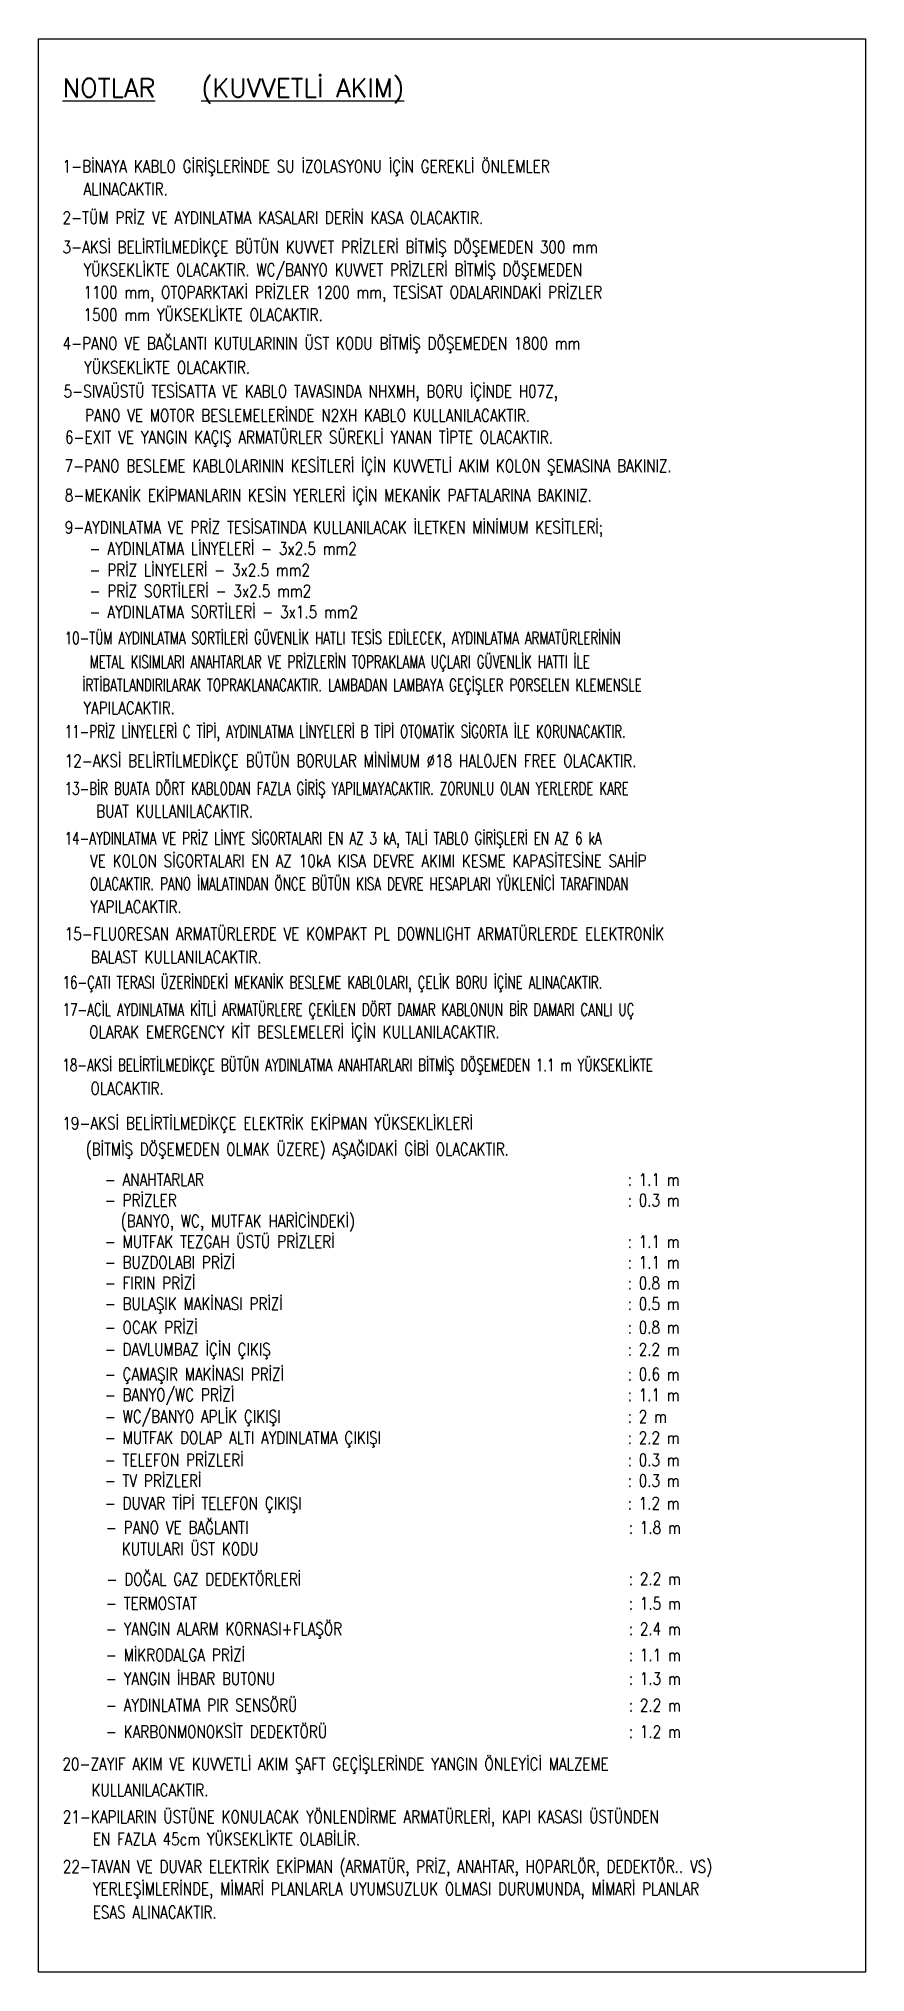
# Model space of a CAD drawing. Header units: metres. Extents: x -13194 to 152406, y -14653 to 29421.
# Drawn here: x -13194 to -10531, y 13564 to 19791 of the extents above; entities that cross this region are included whole.
import ezdxf

# ---------------------------------------------------------------- set-up
doc = ezdxf.new("R2010")
doc.units = ezdxf.units.M
doc.header["$LTSCALE"] = 100
doc.header["$MEASUREMENT"] = 0
doc.layers.add('E-KABLO', color=7, linetype='Continuous', lineweight=30)
doc.layers.add('E-YAZI', color=7, linetype='Continuous', lineweight=30)
doc.styles.add('E-YAZI', font='txttw.shx')

msp = doc.modelspace()

# ---------------------------------------------------------------- texts
at = {"layer": 'E-YAZI', "color": 4, "style": 'E-YAZI'}
for s, p in [('%%uNOTLAR', (-13116.8, 19602.3, 0)), ('%%U(KUVVETLİ AKIM)', (-12670.2, 19602.3, 0))]:
    msp.add_text(s, height=60, dxfattribs=at).set_placement(p)
at = {"layer": 'E-YAZI', "color": 3, "style": 'E-YAZI'}
for s, width, p in [('1-BİNAYA KABLO GİRİŞLERİNDE SU İZOLASYONU İÇİN GEREKLİ ÖNLEMLER', 0.8, (-13116.8, 19359.6, 0)), ('ALINACAKTIR.', 0.8, (-13049.3, 19286.3, 0)), ('2-TÜM PRİZ VE AYDINLATMA KASALARI DERİN KASA OLACAKTIR.', 0.8, (-13116.8, 19194.2, 0)), ('3-AKSİ BELİRTİLMEDİKÇE BÜTÜN KUVVET PRİZLERİ BİTMİŞ DÖŞEMEDEN 300 mm', 0.8, (-13116.8, 19099.6, 0)), ('YÜKSEKLİKTE OLACAKTIR. WC/BANYO KUVVET PRİZLERİ BİTMİŞ DÖŞEMEDEN', 0.8, (-13049.3, 19026.3, 0)), ('1100 mm, OTOPARKTAKİ PRİZLER 1200 mm, TESİSAT ODALARINDAKİ PRİZLER', 0.8, (-13049.3, 18954, 0)), ('1500 mm YÜKSEKLİKTE OLACAKTIR.', 0.8, (-13049.3, 18881.6, 0)), ('4-PANO VE BAĞLANTI KUTULARININ ÜST KODU BİTMİŞ DÖŞEMEDEN 1800 mm', 0.8, (-13116.8, 18789.4, 0)), ('YÜKSEKLİKTE OLACAKTIR.', 0.8, (-13047.7, 18711.9, 0)), ('5-SIVAÜSTÜ TESİSATTA VE KABLO TAVASINDA NHXMH, BORU İÇİNDE H07Z,', 0.8, (-13113.6, 18635.2, 0)), ('PANO VE MOTOR BESLEMELERİNDE N2XH KABLO KULLANILACAKTIR.', 0.8, (-13044.5, 18557.7, 0)), ('6-EXIT VE YANGIN KAÇIŞ ARMATÜRLER SÜREKLİ YANAN TİPTE OLACAKTIR.', 0.8, (-13109, 18487.3, 0)), ('7-PANO BESLEME KABLOLARININ KESİTLERİ İÇİN KUVVETLİ AKIM KOLON ŞEMASINA BAKINIZ.', 0.8, (-13110.4, 18395.2, 0)), ('8-MEKANİK EKİPMANLARIN KESİN YERLERİ İÇİN MEKANİK PAFTALARINA BAKINIZ.', 0.8, (-13109.7, 18300.3, 0)), ('9-AYDINLATMA VE PRİZ TESİSATINDA KULLANILACAK İLETKEN MİNİMUM KESİTLERİ;', 0.8, (-13109.7, 18197.1, 0)), ('- AYDINLATMA LİNYELERİ - 3x2.5 mm2', 0.8, (-13030.4, 18128.8, 0)), ('- PRİZ LİNYELERİ - 3x2.5 mm2', 0.8, (-13030.4, 18059.5, 0)), ('- PRİZ SORTİLERİ - 3x2.5 mm2', 0.8, (-13030.4, 17992.1, 0)), ('- AYDINLATMA SORTİLERİ - 3x1.5 mm2', 0.8, (-13030.4, 17924.6, 0)), ('10-TÜM AYDINLATMA SORTİLERİ GÜVENLİK HATLI TESİS EDİLECEK, AYDINLATMA ARMATÜRLERİNİN', 0.7, (-13110, 17840.7, 0)), ('METAL KISIMLARI ANAHTARLAR VE PRİZLERİN TOPRAKLAMA UÇLARI GÜVENLİK HATTI İLE', 0.7, (-13029.9, 17764.1, 0)), (' İRTİBATLANDIRILARAK TOPRAKLANACAKTIR. LAMBADAN LAMBAYA GEÇİŞLER PORSELEN KLEMENSLE', 0.7, (-13072, 17689.3, 0)), (' YAPILACAKTIR.', 0.8, (-13072, 17615.6, 0)), ('11-PRİZ LİNYELERİ C TİPİ, AYDINLATMA LİNYELERİ B TİPİ OTOMATİK SİGORTA İLE KORUNACAKTIR.', 0.7, (-13110, 17539.5, 0)), ('12-AKSİ BELİRTİLMEDİKÇE BÜTÜN BORULAR MİNİMUM %%C18 HALOJEN FREE OLACAKTIR.', 0.8, (-13110, 17445.2, 0)), ('13-BİR BUATA DÖRT KABLODAN FAZLA GİRİŞ YAPILMAYACAKTIR. ZORUNLU OLAN YERLERDE KARE ', 0.7, (-13110, 17356.2, 0)), ('BUAT KULLANILACAKTIR.', 0.8, (-13008.5, 17283.2, 0)), ('14-AYDINLATMA VE PRİZ LİNYE SİGORTALARI EN AZ 3 kA, TALİ TABLO GİRİŞLERİ EN AZ 6 kA', 0.7, (-13110, 17196, 0)), ('VE KOLON SİGORTALARI EN AZ 10kA KISA DEVRE AKIMI KESME KAPASİTESİNE SAHİP ', 0.8, (-13028.3, 17123, 0)), ('OLACAKTIR. PANO İMALATINDAN ÖNCE BÜTÜN KISA DEVRE HESAPLARI YÜKLENİCİ TARAFINDAN', 0.7, (-13028.3, 17049.2, 0)), ('YAPILACAKTIR.', 0.8, (-13028.3, 16975.4, 0)), ('15-FLUORESAN ARMATÜRLERDE VE KOMPAKT PL DOWNLIGHT ARMATÜRLERDE ELEKTRONİK', 0.8, (-13110, 16888.2, 0)), ('BALAST KULLANILACAKTIR.', 0.8, (-13025.8, 16813.2, 0)), ('16-ÇATI TERASI ÜZERİNDEKİ MEKANİK BESLEME KABLOLARI, ÇELİK BORU İÇİNE ALINACAKTIR.', 0.7, (-13116.8, 16731.6, 0)), ('17-ACİL AYDINLATMA KİTLİ ARMATÜRLERE ÇEKİLEN DÖRT DAMAR KABLONUN BİR DAMARI CANLI UÇ', 0.7, (-13116.8, 16644.3, 0)), ('OLARAK EMERGENCY KİT BESLEMELERİ İÇİN KULLANILACAKTIR.', 0.8, (-13031, 16572.4, 0)), ('18-AKSİ BELİRTİLMEDİKÇE BÜTÜN AYDINLATMA ANAHTARLARI BİTMİŞ DÖŞEMEDEN 1.1 m YÜKSEKLİKTE', 0.7, (-13117.4, 16465.7, 0)), ('OLACAKTIR.', 0.8, (-13026.8, 16390.7, 0)), ('19-AKSİ BELİRTİLMEDİKÇE ELEKTRİK EKİPMAN YÜKSEKLİKLERİ', 0.8, (-13117.5, 16278.3, 0)), ('  (BİTMİŞ DÖŞEMEDEN OLMAK ÜZERE) AŞAĞIDAKİ GİBİ OLACAKTIR.', 0.8, (-13086.3, 16194.8, 0)), ('  - ANAHTARLAR', 0.8, (-13025.1, 16096.9, 0)), (': 1.1 m', 0.8, (-11296.5, 16096.9, 0)), ('  - PRİZLER', 0.8, (-13025.1, 16030.2, 0)), (': 0.3 m', 0.8, (-11296.5, 16030.2, 0)), ('    (BANYO, WC, MUTFAK HARİCİNDEKİ)', 0.8, (-13025.1, 15963.5, 0)), ('  - MUTFAK TEZGAH ÜSTÜ PRİZLERİ', 0.8, (-13025.1, 15896.9, 0)), ('  - BUZDOLABI PRİZİ', 0.8, (-13025.1, 15830.2, 0)), (': 1.1 m', 0.8, (-11296.5, 15896.9, 0)), (': 1.1 m', 0.8, (-11296.5, 15830.2, 0)), ('  - FIRIN PRİZİ', 0.8, (-13025.1, 15763.5, 0)), (': 0.8 m', 0.8, (-11296.5, 15763.5, 0)), ('  - BULAŞIK MAKİNASI PRİZİ', 0.8, (-13025.1, 15696.9, 0)), (': 0.5 m', 0.8, (-11296.5, 15696.9, 0)), ('  - OCAK PRİZİ', 0.8, (-13025.1, 15620.9, 0)), (': 0.8 m', 0.8, (-11296.5, 15620.9, 0)), ('  - DAVLUMBAZ İÇİN ÇIKIŞ', 0.8, (-13025.1, 15549.9, 0)), (': 2.2 m', 0.8, (-11296.5, 15549.9, 0)), ('  - ÇAMAŞIR MAKİNASI PRİZİ', 0.8, (-13025.1, 15470.3, 0)), (': 0.6 m', 0.8, (-11296.5, 15470.3, 0)), ('  - BANYO/WC PRİZİ', 0.8, (-13025.1, 15403.6, 0)), (': 1.1 m', 0.8, (-11296.5, 15403.6, 0)), ('  - WC/BANYO APLİK ÇIKIŞI', 0.8, (-13025.1, 15334, 0)), (': 2 m', 0.8, (-11296.5, 15334, 0)), ('  - MUTFAK DOLAP ALTI AYDINLATMA ÇIKIŞI', 0.8, (-13025.1, 15265.5, 0)), (': 2.2 m', 0.8, (-11296.5, 15265.5, 0)), ('  - TELEFON PRİZLERİ', 0.8, (-13025.1, 15193.9, 0)), (': 0.3 m', 0.8, (-11296.5, 15193.9, 0)), ('  - TV PRİZLERİ', 0.8, (-13025.1, 15127.2, 0)), (': 0.3 m', 0.8, (-11296.5, 15127.2, 0)), ('  - DUVAR TİPİ TELEFON ÇIKIŞI ', 0.8, (-13025.1, 15054.7, 0)), (': 1.2 m', 0.8, (-11296.5, 15054.7, 0)), ('  - PANO VE BAĞLANTI', 0.8, (-13021.6, 14976.5, 0)), (': 1.8 m', 0.8, (-11292.9, 14976.5, 0)), ('    KUTULARI ÜST KODU', 0.8, (-13021.6, 14907.8, 0)), ('  - DOĞAL GAZ DEDEKTÖRLERİ', 0.8, (-13019.4, 14809.9, 0)), (': 2.2 m', 0.8, (-11292.9, 14811.5, 0)), ('  - TERMOSTAT', 0.8, (-13021.6, 14732, 0)), (': 1.5 m', 0.8, (-11292.9, 14732, 0)), ('  - YANGIN ALARM KORNASI+FLAŞÖR', 0.8, (-13021.6, 14650.1, 0)), (': 2.4 m', 0.8, (-11292.9, 14650.1, 0)), ('  - MİKRODALGA PRİZİ', 0.8, (-13021.6, 14566.1, 0)), (': 1.1 m', 0.8, (-11292.9, 14566.1, 0)), ('  - YANGIN İHBAR BUTONU', 0.8, (-13021.6, 14489.9, 0)), (': 1.3 m', 0.8, (-11292.9, 14489.9, 0)), ('  - AYDINLATMA PIR SENSÖRÜ', 0.8, (-13021.6, 14404.4, 0)), (': 2.2 m', 0.8, (-11292.9, 14404.4, 0)), ('  - KARBONMONOKSİT DEDEKTÖRÜ', 0.8, (-13021.6, 14318.9, 0)), (': 1.2 m', 0.8, (-11292.9, 14318.9, 0)), ('20-ZAYIF AKIM VE KUVVETLİ AKIM ŞAFT GEÇİŞLERİNDE YANGIN ÖNLEYİCİ MALZEME ', 0.8, (-13117.3, 14215, 0)), ('KULLANILACAKTIR.', 0.8, (-13024, 14131.2)), ('21-KAPILARIN ÜSTÜNE KONULACAK YÖNLENDİRME ARMATÜRLERİ, KAPI KASASI ÜSTÜNDEN ', 0.8, (-13116.1, 14045, 0)), ('EN FAZLA 45cm YÜKSEKLİKTE OLABİLİR.', 0.8, (-13019.5, 13973.1, 0)), ('22-TAVAN VE DUVAR ELEKTRİK EKİPMAN (ARMATÜR, PRİZ, ANAHTAR, HOPARLÖR, DEDEKTÖR.. VS)', 0.8, (-13116.1, 13884.8, 0)), ('YERLEŞİMLERİNDE, MİMARİ PLANLARLA UYUMSUZLUK OLMASI DURUMUNDA, MİMARİ PLANLAR ', 0.8, (-13019.5, 13813, 0)), ('ESAS ALINACAKTIR.', 0.8, (-13019.5, 13737.8, 0))]:
    msp.add_text(s, height=40, dxfattribs=dict(at, width=width)).set_placement(p)

# ---------------------------------------------------------------- linework, layer by layer
at = {"layer": 'E-KABLO'}
msp.add_lwpolyline([(-13193.9, 19790.5), (-10531, 19790.5), (-10531, 13564.2), (-13193.9, 13564.2)], close=True, dxfattribs=at)

msp.set_redraw_order([(e.dxf.handle, doc.entitydb.next_handle()) for e in msp.query("TEXT MTEXT ATTDEF DIMENSION ARC_DIMENSION")])  # texts and dimensions are drawn at this point

doc.saveas('drawing.dxf')
